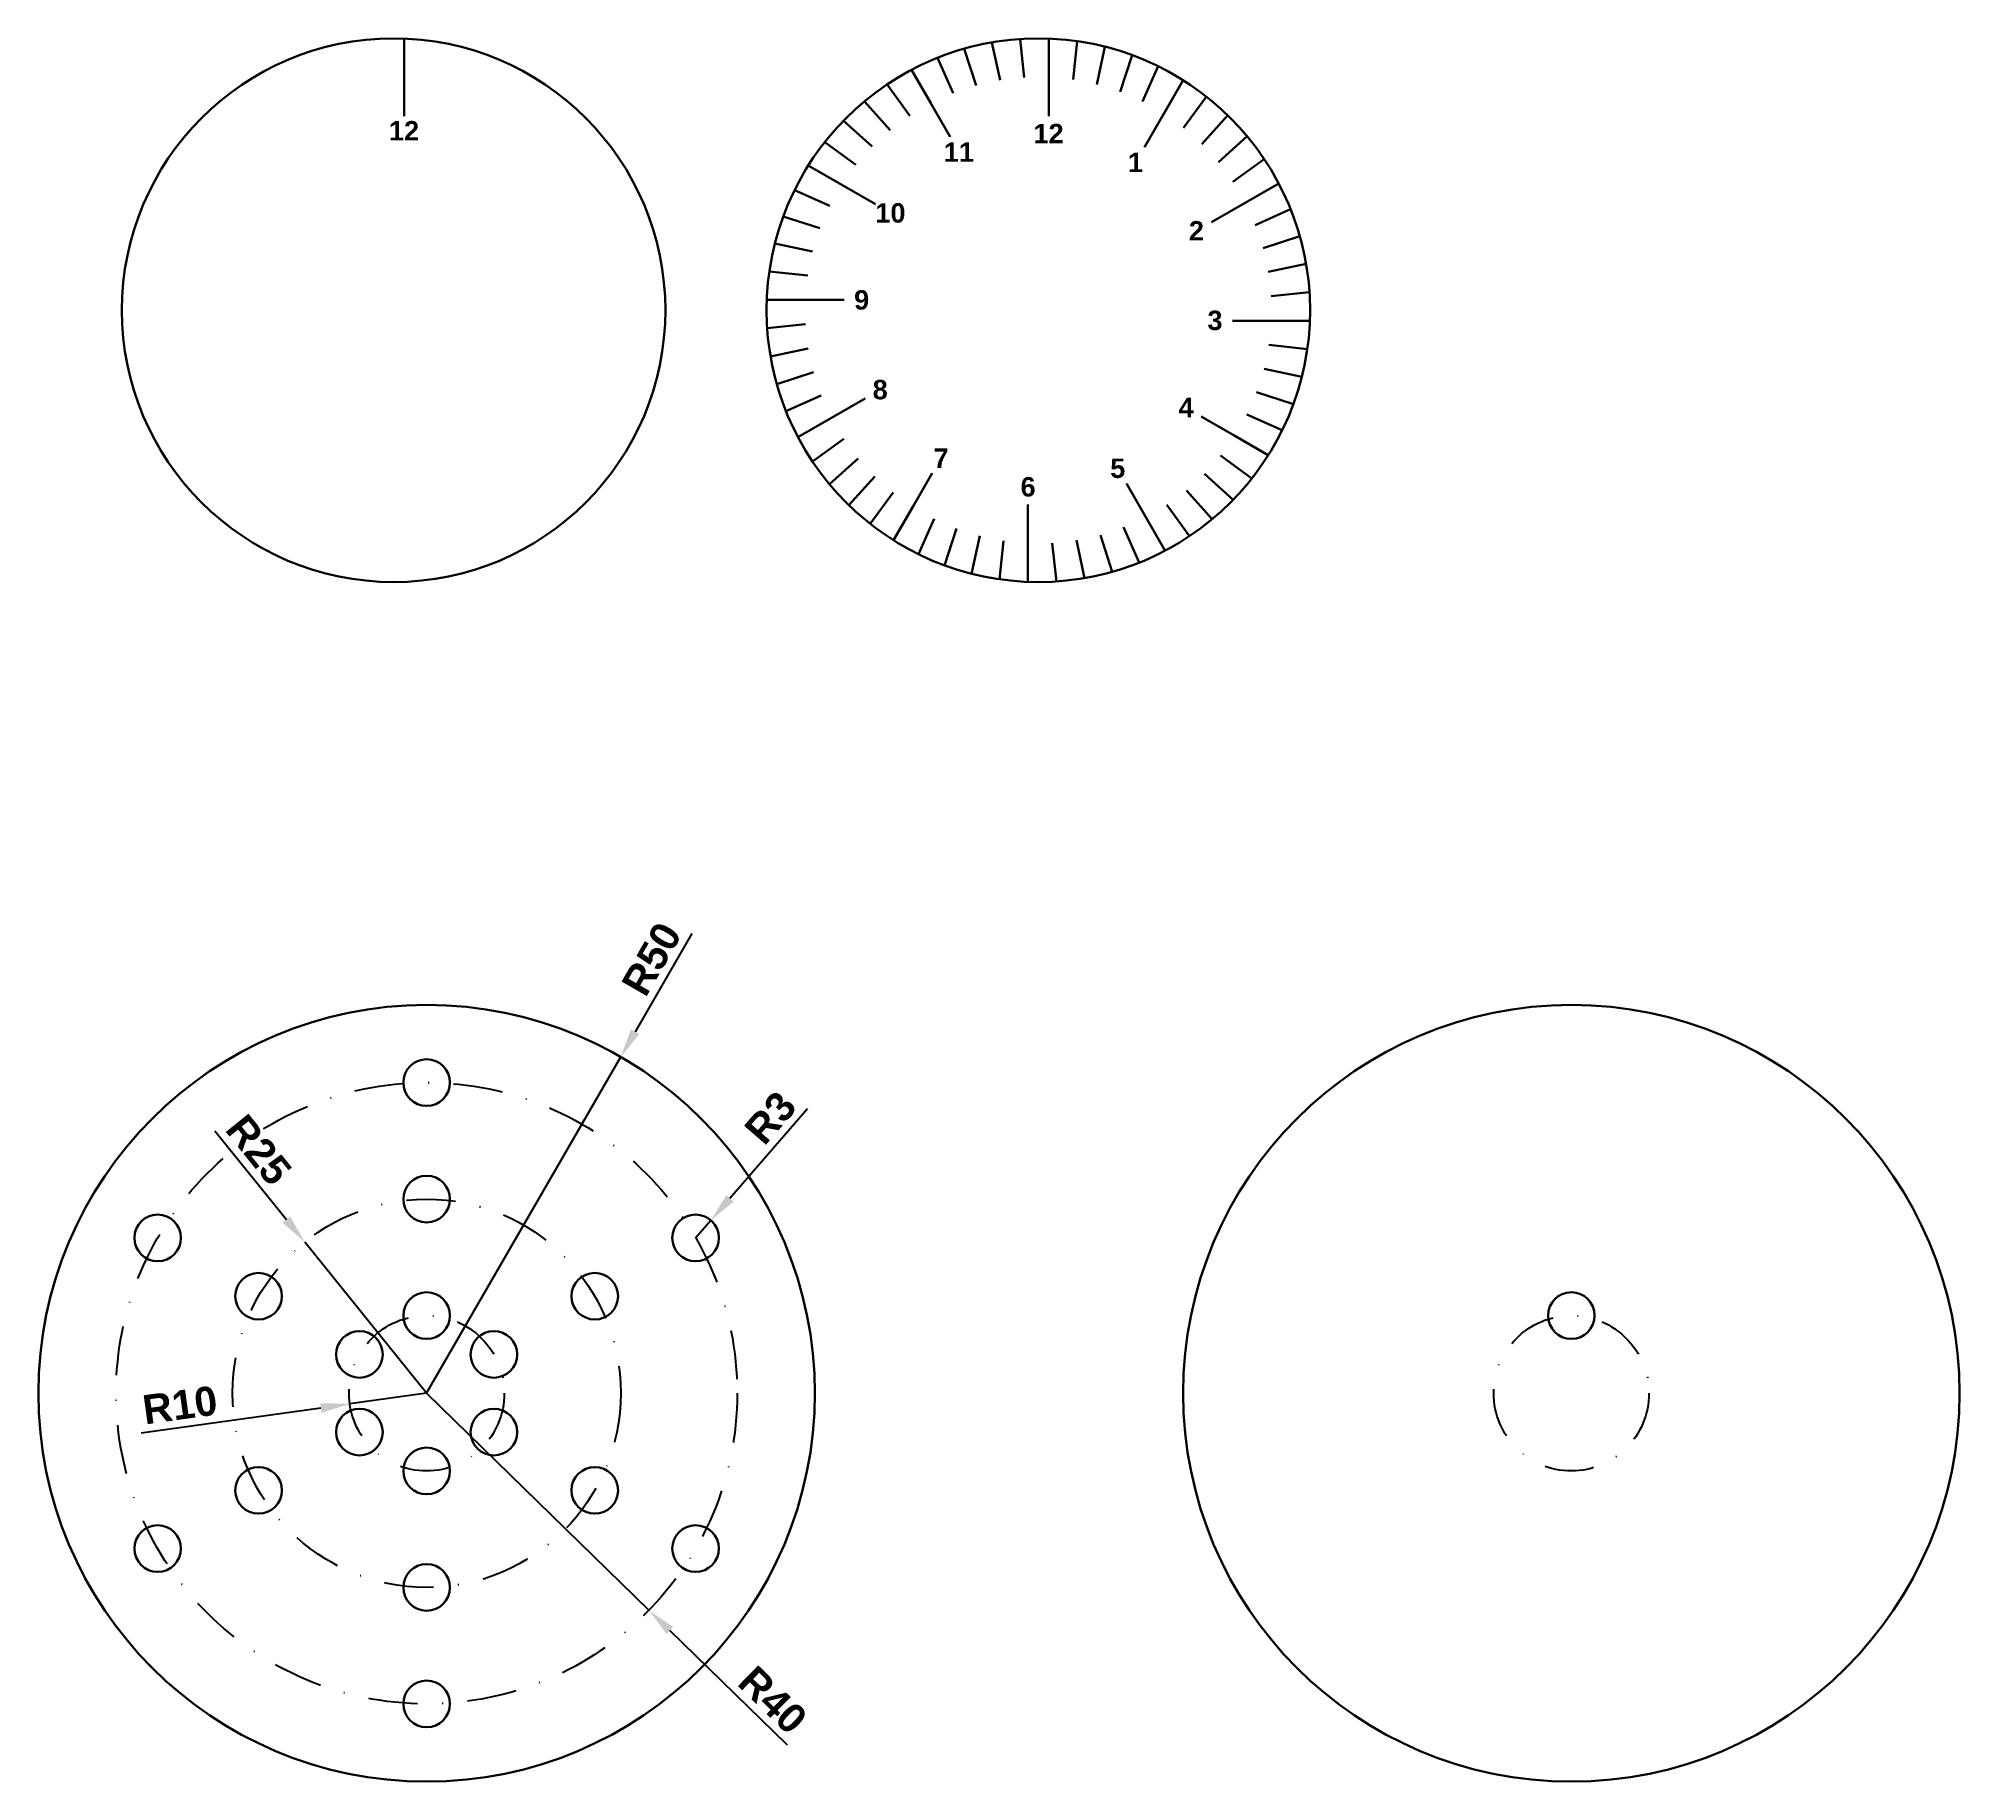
# Model space of a CAD drawing. Header units: millimetres. Extents: x 2193 to 3415, y 1543 to 1811.
# Drawn here: x 3167.5 to 3415, y 1583.4 to 1807.9 of the extents above; entities that cross this region are included whole.
import ezdxf

# ---------------------------------------------------------------- set-up
doc = ezdxf.new("R2010")
doc.units = ezdxf.units.MM
doc.header["$LTSCALE"] = 0.5
doc.linetypes.add('DASHDOT', pattern=[25.4, 12.7, -6.35, 0, -6.35])
doc.layers.add('centro', color=255, linetype='DASHDOT')
doc.layers.add('Cota', color=255, linetype='Continuous')
doc.layers.add('Peça', color=7, linetype='Continuous', lineweight=30)
doc.styles.get("Standard").update_dxf_attribs({"font": ''})
doc.styles.get('Standard').set_extended_font_data('Arial', bold=True)
doc.dimstyles.new('ISO-25', dxfattribs={"dimscale": 1.5, "dimtxt": 2.5, "dimasz": 2.5, "dimexe": 1.25, "dimexo": 0.625, "dimtad": 1, "dimtxsty": 'Standard', "dimcen": 2.5, "dimclrt": 7, "dimadec": 0, "dimazin": 0, "dimtfac": 1, "dimtmove": 0, "dimatfit": 3, "dimfxl": 1, "dimarcsym": 0})

msp = doc.modelspace()

# ---------------------------------------------------------------- texts
at = {"layer": 'Peça', "char_height": 2.5, "attachment_point": 5}
for s, insert in [('12', (3214.627, 1795.966)), ('12', (3297.635, 1795.605)), ('11', (3286.083, 1793.216)), ('1', (3308.833, 1791.897)), ('10', (3277.273, 1785.372)), ('2', (3316.678, 1783.087)), ('9', (3273.565, 1774.173)), ('3', (3319.067, 1771.535)), ('8', (3275.954, 1762.621)), ('4', (3315.359, 1760.337)), ('7', (3283.798, 1753.811)), ('5', (3306.549, 1752.492)), ('6', (3294.997, 1750.104))]:
    msp.add_mtext_dynamic_manual_height_columns(s, width=2.5, gutter_width=12.5, heights=[0], dxfattribs=dict(at, insert=insert))

# ---------------------------------------------------------------- blocks, each defined once
blk = doc.blocks.new('*U8')
at = {"layer": 'Peça'}
blk.add_circle((0, 0), 3, dxfattribs=at)
blk = doc.blocks.new('*U9')
at = {"layer": 'Peça', "color": 0, "linetype": 'ByBlock', "lineweight": -2, "transparency": 16777216}
for p in [(2668.33, 1801.02), (2668.33, 1786.02), (2668.33, 1771.02)]:
    blk.add_blockref('*U8', p, dxfattribs=at)
for p, rotation in [((2633.69, 1781.02), 59.99999999999999), ((2702.97, 1781.02), 299.9999999999999), ((2646.68, 1773.52), 59.99999999999999), ((2689.98, 1773.52), 299.9999999999999), ((2659.67, 1766.02), 59.99999999999999), ((2676.99, 1766.02), 299.9999999999999), ((2659.67, 1756.02), 120), ((2676.99, 1756.02), 240), ((2646.68, 1748.52), 120), ((2668.33, 1751.02), 180), ((2689.98, 1748.52), 240), ((2633.69, 1741.02), 120), ((2702.97, 1741.02), 240), ((2668.33, 1736.02), 180), ((2668.33, 1721.02), 180)]:
    blk.add_blockref('*U8', p, dxfattribs=dict(at, rotation=rotation))
blk = doc.blocks.new('*D10')
at = {"layer": 'Cota', "color": 0, "lineweight": -2, "transparency": 16777216}
for p, q in [((3251.7, 1692.6), (3244.4, 1679.96)), ((3217.54, 1633.4), (3242.53, 1676.71))]:
    blk.add_line(p, q, dxfattribs=at)
at = {"layer": 'Cota', "color": 0, "transparency": 16777216}
blk.add_solid([(3243.86, 1680.27), (3244.95, 1679.65), (3242.53, 1676.71)], dxfattribs=at)
at = {"layer": 'Defpoints', "color": 0, "transparency": 16777216}
for p in [(3242.53, 1676.71), (3217.54, 1633.4)]:
    blk.add_point(p, dxfattribs=at)
at = {"layer": 'Cota', "color": 7, "transparency": 16777216, "insert": (3246.52, 1689.33), "char_height": 3.75, "attachment_point": 5, "rotation": 60.0129}
blk.add_mtext('R50', dxfattribs=at)
blk = doc.blocks.new('*D11')
at = {"layer": 'Cota', "color": 0, "lineweight": -2, "transparency": 16777216}
for p, q in [((3217.54, 1633.4), (3207.64, 1632.03)), ((3180.79, 1628.3), (3203.92, 1631.51))]:
    blk.add_line(p, q, dxfattribs=at)
at = {"layer": 'Cota', "color": 0, "transparency": 16777216}
blk.add_solid([(3203.83, 1632.13), (3204.01, 1630.89), (3207.64, 1632.03)], dxfattribs=at)
at = {"layer": 'Defpoints', "color": 0, "transparency": 16777216}
for p in [(3217.54, 1633.4), (3207.64, 1632.03)]:
    blk.add_point(p, dxfattribs=at)
at = {"layer": 'Cota', "color": 7, "transparency": 16777216, "insert": (3185.77, 1631.87), "char_height": 3.75, "attachment_point": 5, "rotation": 7.9043}
blk.add_mtext('R10', dxfattribs=at)
blk = doc.blocks.new('*D12')
at = {"layer": 'Cota', "color": 0, "lineweight": -2, "transparency": 16777216}
for p, q in [((3190.25, 1667.2), (3199.48, 1655.77)), ((3217.54, 1633.4), (3201.84, 1652.85))]:
    blk.add_line(p, q, dxfattribs=at)
at = {"layer": 'Cota', "color": 0, "transparency": 16777216}
blk.add_solid([(3199.97, 1656.17), (3198.99, 1655.38), (3201.84, 1652.85)], dxfattribs=at)
at = {"layer": 'Defpoints', "color": 0, "transparency": 16777216}
for p in [(3201.84, 1652.85), (3217.54, 1633.4)]:
    blk.add_point(p, dxfattribs=at)
at = {"layer": 'Cota', "color": 7, "transparency": 16777216, "insert": (3195.91, 1664.74), "char_height": 3.75, "attachment_point": 5, "rotation": 308.9144}
blk.add_mtext('R25', dxfattribs=at)
blk = doc.blocks.new('*D13')
at = {"layer": 'Cota', "color": 0, "lineweight": -2, "transparency": 16777216}
for p, q in [((3217.54, 1633.4), (3246.17, 1605.47)), ((3264, 1588.07), (3248.86, 1602.85))]:
    blk.add_line(p, q, dxfattribs=at)
at = {"layer": 'Cota', "color": 0, "transparency": 16777216}
blk.add_solid([(3249.29, 1603.3), (3248.42, 1602.4), (3246.17, 1605.47)], dxfattribs=at)
at = {"layer": 'Defpoints', "color": 0, "transparency": 16777216}
for p in [(3217.54, 1633.4), (3246.17, 1605.47)]:
    blk.add_point(p, dxfattribs=at)
at = {"layer": 'Cota', "color": 7, "transparency": 16777216, "insert": (3262.11, 1593.9), "char_height": 3.75, "attachment_point": 5, "rotation": 315.7064}
blk.add_mtext('R40', dxfattribs=at)
blk = doc.blocks.new('*D14')
at = {"layer": 'Cota', "color": 0, "lineweight": -2, "transparency": 16777216}
for p, q in [((3266.58, 1670.01), (3256.6, 1658.5)), ((3252.18, 1653.4), (3254.15, 1655.67))]:
    blk.add_line(p, q, dxfattribs=at)
at = {"layer": 'Cota', "color": 0, "transparency": 16777216}
blk.add_solid([(3256.13, 1658.91), (3257.08, 1658.09), (3254.15, 1655.67)], dxfattribs=at)
at = {"layer": 'Defpoints', "color": 0, "transparency": 16777216}
for p in [(3254.15, 1655.67), (3252.18, 1653.4)]:
    blk.add_point(p, dxfattribs=at)
at = {"layer": 'Cota', "color": 7, "transparency": 16777216, "insert": (3261.82, 1668.87), "char_height": 3.75, "attachment_point": 5, "rotation": 49.074}
blk.add_mtext('R3', dxfattribs=at)
blk = doc.blocks.new('*U15')
at = {"layer": 'Peça'}
blk.add_line((0, 5), (0, -5), dxfattribs=at)
blk = doc.blocks.new('*U16')
at = {"layer": 'Peça', "color": 0, "linetype": 'ByBlock', "lineweight": -2, "transparency": 16777216}
blk.add_blockref('*U15', (2107.32, 1791.02), dxfattribs=at)
for p, rotation in [((2092.14, 1787.67), 29.99999999999998), ((2122.14, 1786.33), 329.9999999999999), ((2080.67, 1777.18), 60.00000000000001), ((2132.63, 1774.86), 299.9999999999999), ((2075.98, 1762.36), 89.99999999999997), ((2135.98, 1759.68), 269.9999999999999), ((2079.33, 1747.18), 120), ((2131.29, 1744.86), 239.9999999999999), ((2089.82, 1735.71), 150), ((2119.82, 1734.37), 210), ((2104.64, 1731.02), 180)]:
    blk.add_blockref('*U15', p, dxfattribs=dict(at, rotation=rotation))
blk = doc.blocks.new('*U17')
at = {"layer": 'Peça'}
blk.add_line((0, 2.49), (0, -2.49), dxfattribs=at)
blk = doc.blocks.new('*U18')
at = {"layer": 'Peça', "color": 0, "linetype": 'ByBlock', "lineweight": -2, "transparency": 16777216}
for p, rotation in [((2097.21, 1792.33), 17.99999999999999), ((2100.53, 1793.08), 12.00000000000002), ((2103.91, 1793.47), 5.999999999999965), ((2110.71, 1793.19), 354.0000000000001), ((2114.04, 1792.52), 348), ((2117.29, 1791.5), 342.0000000000001), ((2090.89, 1789.83), 30.00000000000001), ((2093.99, 1791.25), 23.99999999999999), ((2120.42, 1790.16), 336.0000000000001), ((2087.97, 1788.09), 36.00000000000002), ((2123.38, 1788.49), 330.0000000000001), ((2085.24, 1786.06), 42.00000000000001), ((2126.16, 1786.52), 324.0000000000001), ((2082.73, 1783.76), 48.00000000000002), ((2128.71, 1784.27), 318), ((2080.48, 1781.2), 54.00000000000001), ((2131.02, 1781.76), 312), ((2078.51, 1778.43), 60.00000000000001), ((2133.05, 1779.03), 306.0000000000001), ((2134.78, 1776.11), 300.0000000000001), ((2076.84, 1775.46), 66.00000000000001), ((2075.49, 1772.34), 72.00000000000003), ((2136.2, 1773.01), 294), ((2074.48, 1769.09), 78), ((2137.29, 1769.79), 288), ((2138.03, 1766.47), 282.0000000000001), ((2073.81, 1765.75), 84.00000000000003), ((2073.49, 1762.36), 90.00000000000001), ((2138.43, 1763.09), 276.0000000000001), ((2073.53, 1758.96), 96), ((2138.47, 1759.68), 270), ((2073.92, 1755.58), 102), ((2138.15, 1756.29), 264), ((2074.67, 1752.26), 108), ((2137.48, 1752.96), 258), ((2075.75, 1749.03), 114), ((2136.46, 1749.71), 252), ((2077.17, 1745.94), 120), ((2135.11, 1746.58), 246), ((2078.91, 1743.01), 126), ((2133.44, 1743.62), 240), ((2080.94, 1740.28), 132), ((2131.47, 1740.84), 234.0000000000001), ((2083.24, 1737.78), 138.0000000000001), ((2129.22, 1738.29), 228), ((2085.8, 1735.53), 144), ((2126.72, 1735.98), 222), ((2088.57, 1733.56), 150), ((2123.99, 1733.95), 216), ((2091.54, 1731.89), 156.0000000000001), ((2094.66, 1730.54), 162.0000000000001), ((2114.74, 1729.71), 198), ((2117.97, 1730.8), 204), ((2121.06, 1732.22), 210), ((2097.91, 1729.52), 168.0000000000001), ((2101.25, 1728.85), 174), ((2104.64, 1728.53), 180), ((2108.04, 1728.57), 186), ((2111.42, 1728.97), 192)]:
    blk.add_blockref('*U17', p, dxfattribs=dict(at, rotation=rotation))
blk.add_blockref('*U17', (2107.32, 1793.51), dxfattribs=at)

# ---------------------------------------------------------------- dimensions: what is measured, and where the dimension line sits
at = {"layer": 'Cota'}
for mpoint, picture, middle in [((3242.53, 1676.709), '*D10', (3246.518, 1689.327)), ((3201.836, 1652.855), '*D12', (3195.907, 1664.739))]:
    dim = msp.add_radius_dim(center=(3217.54, 1633.403), mpoint=mpoint, dimstyle='ISO-25', dxfattribs=at)
    dim.commit()
    dim.dimension.update_dxf_attribs({"geometry": picture, "text_midpoint": middle})
for center, mpoint, picture, middle in [((3252.181, 1653.403), (3254.146, 1655.669), '*D14', (3263.972, 1667.002)), ((3217.54, 1633.403), (3207.635, 1632.027), '*D11', (3186.163, 1629.046)), ((3217.54, 1633.403), (3246.171, 1605.469), '*D13', (3260.121, 1591.859))]:
    dim = msp.add_radius_dim(center=center, mpoint=mpoint, dimstyle='ISO-25', dxfattribs=at)
    dim.commit()
    dim.dimension.update_dxf_attribs({"geometry": picture, "text_midpoint": middle, "dimtype": 164})

# ---------------------------------------------------------------- linework, layer by layer
at = {"layer": 'centro'}
for centre, radius in [((3217.54, 1633.403), 40), ((3217.54, 1633.403), 25), ((3217.54, 1633.403), 10), ((3364.966, 1633.403), 10)]:
    msp.add_circle(centre, radius, dxfattribs=at)
at = {"layer": 'Peça'}
msp.add_line((3214.627, 1807.854), (3214.627, 1797.854), dxfattribs=at)
for centre, radius in [((3213.287, 1772.854), 35), ((3296.316, 1772.854), 35), ((3217.54, 1633.403), 50), ((3364.966, 1633.403), 50), ((3364.966, 1643.403), 3)]:
    msp.add_circle(centre, radius, dxfattribs=at)

# ---------------------------------------------------------------- block references
for name, p in [('*U16', (1190.338, 11.832)), ('*U18', (1190.338, 11.832)), ('*U9', (549.209, -127.619))]:
    msp.add_blockref(name, p, dxfattribs=at)

msp.set_redraw_order([(e.dxf.handle, doc.entitydb.next_handle()) for e in msp.query("TEXT MTEXT ATTDEF DIMENSION ARC_DIMENSION")])  # texts and dimensions are drawn at this point

doc.saveas('drawing.dxf')
